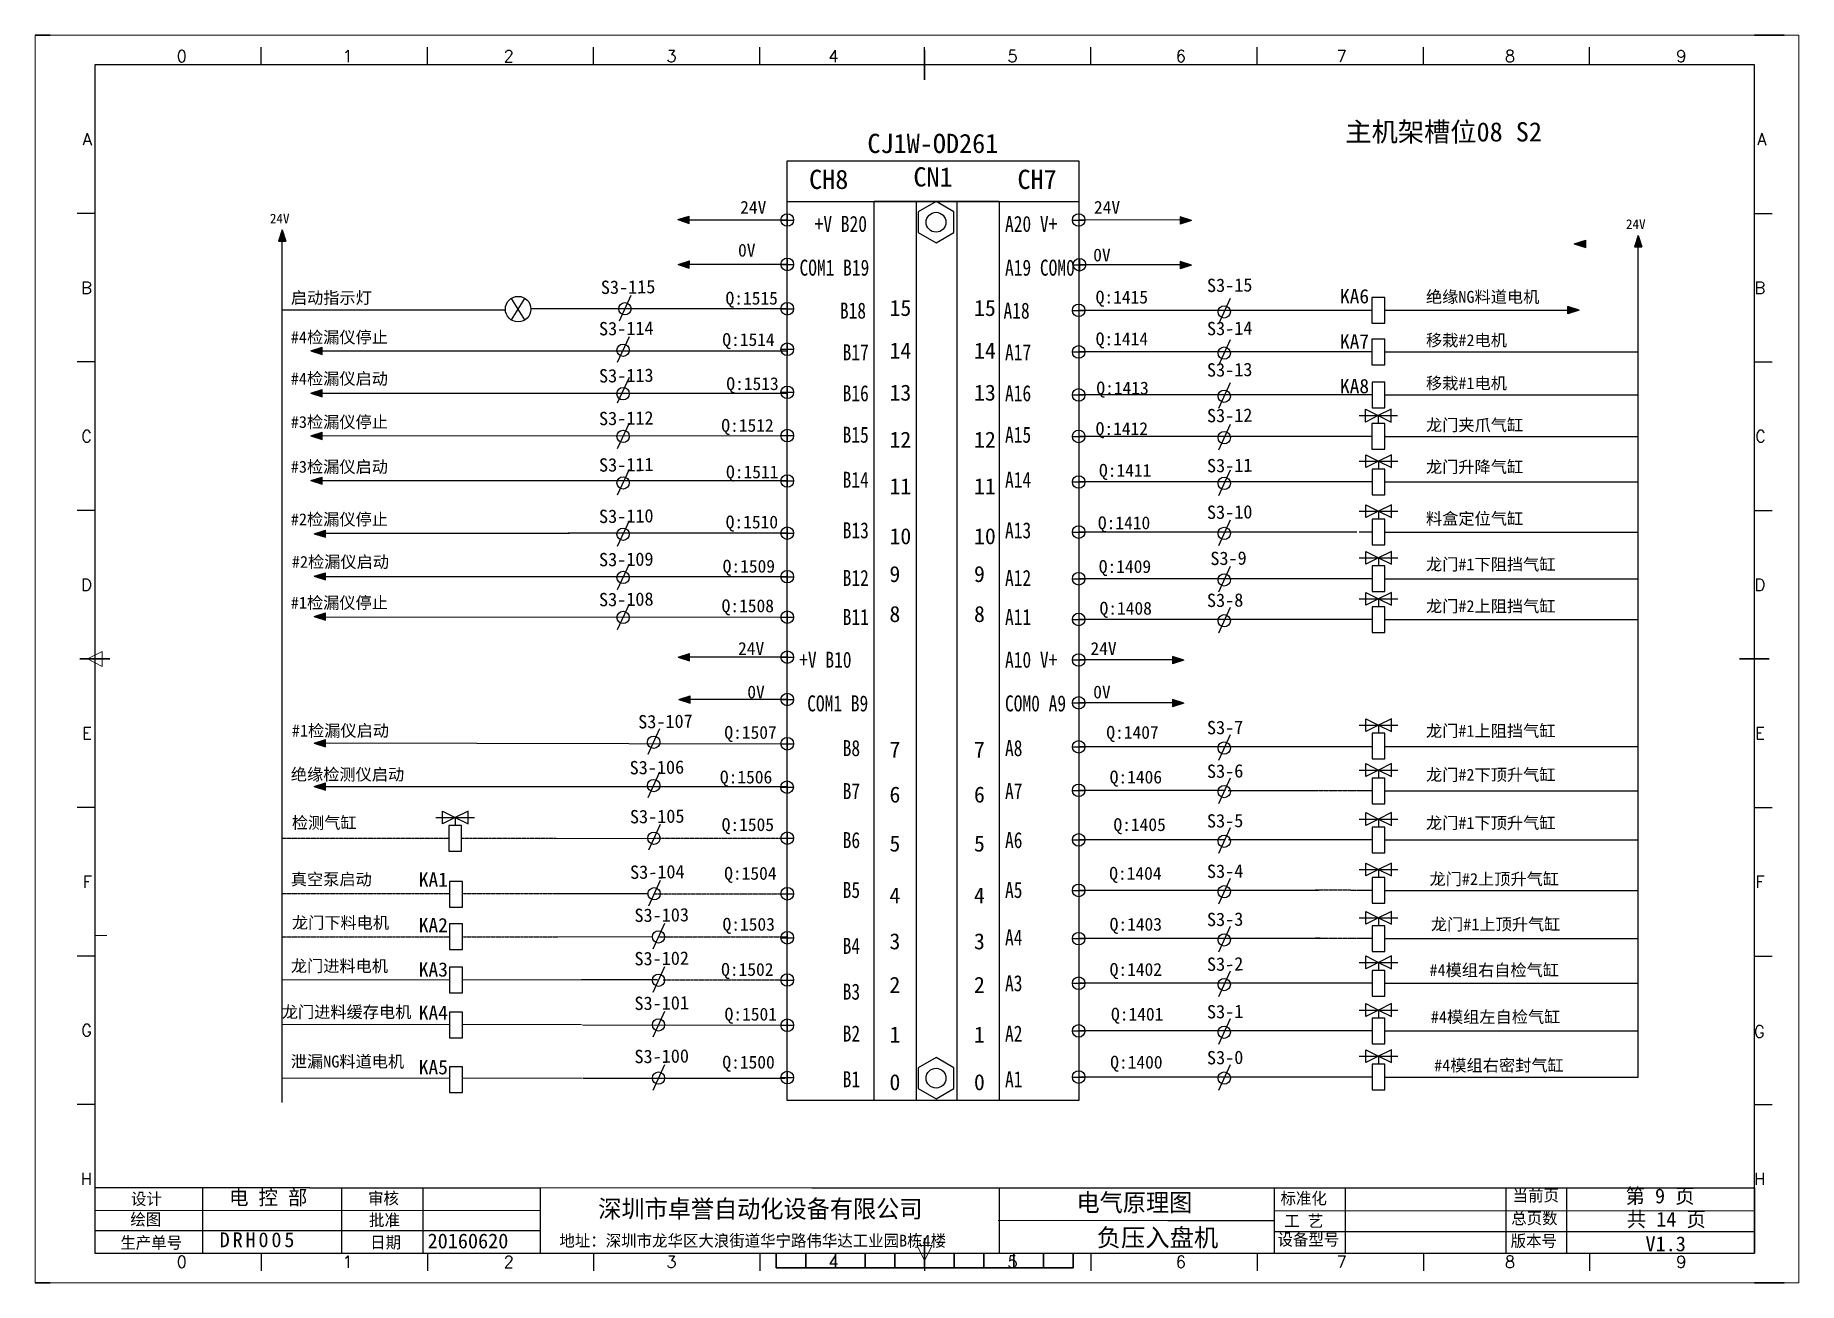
# Model space of a CAD drawing. Extents: x 2368 to 9674, y -1476 to 1321.
# Drawn here: x 8415 to 9009, y 901 to 1321 of the extents above; entities that cross this region are included whole.
import ezdxf
from ezdxf.enums import TextEntityAlignment as Align

# ---------------------------------------------------------------- set-up
doc = ezdxf.new("R2010")
doc.units = 0
doc.header["$MEASUREMENT"] = 0
doc.linetypes.add('ACANSTGL', pattern=[0.11811, 0.07874, -0.03937])
doc.layers.add('1', color=3, linetype='Continuous', lineweight=20)
doc.layers.add('AE_BOR', color=1, linetype='Continuous')
doc.layers.add('SYMS', color=7, linetype='Continuous')
doc.styles.add('HZ', font='', dxfattribs={"width": 0.8})
doc.styles.add('WD', font='romans.shx', dxfattribs={"bigfont": 'gbcbig.shx'})
doc.styles.add('样式 2', font='')
doc.styles.get('HZ').set_extended_font_data('SimSun')
doc.styles.get('样式 2').set_extended_font_data('NSimSun')

msp = doc.modelspace()

# ---------------------------------------------------------------- texts
for s, insert, char_height, width, attachment_point in [('{\\fFangSong|b0|i0|c134|p49;主机架槽位08 S2}', (8856.25092, 1292.22015), 6.48, 112.7203694, 1), ('{\\fFangSong|b0|i0|c134|p49;CJ1W-OD261}', (8695.27231, 1288.31971), 6.48, 34.6537309, 1), ('{\\fFangSong|b0|i0|c134|p49;CN1}', (8710.76041, 1277.05371), 6.48, 34.6537309, 1), ('{\\fFangSong|b0|i0|c134|p49;CH8}', (8675.62041, 1276.22371), 6.48, 34.6537309, 1), ('{\\fFangSong|b0|i0|c134|p49;CH7}', (8745.81047, 1276.22371), 6.48, 34.6537309, 1), ('{\\fSimSun|b0|i0|c134|p2;24V}', (8652.40322, 1265.72741), 4.32, 56.1737709, 1), ('{\\fSimSun|b0|i0|c134|p2;24V}', (8771.57091, 1265.72741), 4.32, 56.1737709, 1), ('24V', (8494.00007, 1261.41397), 3.24, 9.7955398, 1), ('24V', (8950.77731, 1259.52256), 3.24, 9.7955398, 1), ('{\\fSimSun|b0|i0|c134|p2;0V}', (8651.69541, 1251.28446), 4.32, 56.1737709, 1), ('{\\fSimSun|b0|i0|c134|p2;0V}', (8771.32964, 1249.67712), 4.32, 56.1737709, 1), ('{\\fSimSun|b0|i0|c134|p2;启动指示灯}', (8501.04865, 1235.1172), 4, 77.304203, 1), (' Q:1415', (8769.21387, 1235.49469), 4.32, 56.1737709, 1), ('{\\fSimSun|b0|i0|c134|p2;绝缘NG料道电机}', (8883.40633, 1235.41878), 4, 69.1070273, 1), ('Q:1515', (8647.4733, 1235.13192), 4.32, 56.1737709, 1), ('{\\fSimSun|b0|i0|c134|p2;15}', (8702.68471, 1232.38534), 5.4, 4.0230196, 1), ('{\\fSimSun|b0|i0|c134|p2;15}', (8731.16964, 1232.38534), 5.4, 4.0230196, 1), ('{\\fSimSun|b0|i0|c134|p2;#4检漏仪停止}', (8501.04865, 1221.81033), 4, 77.304203, 1), (' Q:1514', (8643.46277, 1221.19834), 4.32, 56.1737709, 1), ('{\\fSimSun|b0|i0|c134|p2;14}', (8702.68471, 1218.02755), 5.4, 4.0230196, 1), ('{\\fSimSun|b0|i0|c134|p2;14}', (8731.16964, 1218.02755), 5.4, 4.0230196, 1), (' Q:1414', (8769.22987, 1221.43494), 4.32, 56.1737709, 1), ('{\\fSimSun|b0|i0|c134|p2;移栽#2电机}', (8883.40633, 1220.82407), 4, 77.304203, 1), ('{\\fSimSun|b0|i0|c134|p2;#4检漏仪启动}', (8501.04865, 1207.8893), 4, 77.304203, 1), ('Q:1513', (8647.75159, 1206.35416), 4.32, 56.1737709, 1), ('{\\fSimSun|b0|i0|c134|p2;移栽#1电机}', (8883.40633, 1206.34731), 4, 69.1070273, 1), ('{\\fSimSun|b0|i0|c134|p2;13}', (8702.68471, 1203.87812), 5.4, 4.0230196, 1), ('{\\fSimSun|b0|i0|c134|p2;13}', (8731.16964, 1203.87812), 5.4, 4.0230196, 1), (' Q:1413', (8769.45294, 1204.8829), 4.32, 56.1737709, 1), ('{\\fSimSun|b0|i0|c134|p2;#3检漏仪停止}', (8501.04865, 1193.2907), 4, 77.304203, 1), (' Q:1512', (8643.12279, 1192.30312), 4.32, 56.1737709, 1), (' Q:1412', (8769.2079, 1191.21114), 4.32, 56.1737709, 1), ('{\\fSimSun|b0|i0|c134|p2;龙门夹爪气缸}', (8883.40633, 1192.25882), 4, 77.304203, 1), ('{\\fSimSun|b0|i0|c134|p2;12}', (8702.68471, 1188.04016), 5.4, 4.0230196, 1), ('{\\fSimSun|b0|i0|c134|p2;12}', (8731.16964, 1188.04016), 5.4, 4.0230196, 1), ('{\\fSimSun|b0|i0|c134|p2;#3检漏仪启动}', (8501.04865, 1178.2103), 4, 77.304203, 1), (' Q:1511', (8644.71169, 1176.63704), 4.32, 56.1737709, 1), (' Q:1411', (8770.33251, 1177.16851), 4.32, 56.1737709, 1), ('{\\fSimSun|b0|i0|c134|p2;龙门升降气缸}', (8883.40633, 1178.16635), 4, 69.1070273, 1), ('{\\fSimSun|b0|i0|c134|p2;11}', (8702.68471, 1172.3502), 5.4, 4.0230196, 1), ('{\\fSimSun|b0|i0|c134|p2;11}', (8731.16964, 1172.3502), 5.4, 4.0230196, 1), ('{\\fSimSun|b0|i0|c134|p2;#2检漏仪停止}', (8501.04865, 1160.5234), 4, 77.304203, 1), (' Q:1510', (8644.59504, 1159.77703), 4.32, 56.1737709, 1), (' Q:1410', (8769.95364, 1159.50544), 4.32, 56.1737709, 1), ('{\\fSimSun|b0|i0|c134|p2;料盒定位气缸}', (8883.40633, 1160.74739), 4, 69.1070273, 1), ('{\\fSimSun|b0|i0|c134|p2;10}', (8702.68471, 1155.53061), 5.4, 4.0230196, 1), ('{\\fSimSun|b0|i0|c134|p2;10}', (8731.16964, 1155.53061), 5.4, 4.0230196, 1), ('{\\fSimSun|b0|i0|c134|p2;#2检漏仪启动}', (8501.40593, 1146.18916), 4, 69.1070273, 1), (' Q:1509', (8643.57212, 1144.8829), 4.32, 56.1737709, 1), ('{\\fSimSun|b0|i0|c134|p2;9}', (8702.68471, 1142.80103), 5.4, 4.0230196, 1), ('{\\fSimSun|b0|i0|c134|p2;9}', (8731.16964, 1142.80103), 5.4, 4.0230196, 1), (' Q:1409', (8770.26417, 1144.78077), 4.32, 56.1737709, 1), ('{\\fSimSun|b0|i0|c134|p2;龙门#1下阻挡气缸}', (8883.40633, 1145.33715), 4, 69.1070273, 1), ('{\\fSimSun|b0|i0|c134|p2;#1检漏仪停止}', (8501.04865, 1132.43917), 4, 77.304203, 1), (' Q:1508', (8643.22165, 1131.55973), 4.32, 56.1737709, 1), ('{\\fSimSun|b0|i0|c134|p2;8}', (8702.68471, 1129.33136), 5.4, 4.0230196, 1), ('{\\fSimSun|b0|i0|c134|p2;8}', (8731.16964, 1129.33136), 5.4, 4.0230196, 1), (' Q:1408', (8770.51962, 1130.73723), 4.32, 56.1737709, 1), ('{\\fSimSun|b0|i0|c134|p2;龙门#2上阻挡气缸}', (8883.40633, 1131.27189), 4, 69.1070273, 1), ('{\\fSimSun|b0|i0|c134|p2;24V}', (8651.69541, 1117.17207), 4.32, 56.1737709, 1), ('{\\fSimSun|b0|i0|c134|p2;24V}', (8770.38792, 1117.17207), 4.32, 56.1737709, 1), ('{\\fSimSun|b0|i0|c134|p2;0V}', (8654.80776, 1102.54414), 4.32, 56.1737709, 1), ('{\\fSimSun|b0|i0|c134|p2;0V}', (8771.33023, 1102.54414), 4.32, 56.1737709, 1), ('{\\fSimSun|b0|i0|c134|p2;#1检漏仪启动}', (8501.40593, 1089.37537), 4, 69.1070273, 1), (' Q:1507', (8644.14494, 1088.94004), 4.32, 56.1737709, 1), (' Q:1407', (8772.80594, 1088.94004), 4.32, 56.1737709, 1), ('{\\fSimSun|b0|i0|c134|p2;龙门#1上阻挡气缸}', (8883.40633, 1089.28106), 4, 69.1070273, 1), ('{\\fSimSun|b0|i0|c134|p2;7}', (8702.68729, 1083.65497), 5.4, 4.0230196, 1), ('{\\fSimSun|b0|i0|c134|p2;7}', (8731.15517, 1083.65497), 5.4, 4.0230196, 1), ('{\\fSimSun|b0|i0|c134|p2;绝缘检测仪启动}', (8501.04865, 1074.62496), 4, 77.304203, 1), ('{\\fSimSun|b0|i0|c134|p2;龙门#2下顶升气缸}', (8883.40633, 1074.50216), 4, 69.1070273, 1), (' Q:1506', (8642.63728, 1073.90317), 4.32, 56.1737709, 1), (' Q:1406', (8773.93987, 1073.90317), 4.32, 56.1737709, 1), ('{\\fSimSun|b0|i0|c134|p2;6}', (8702.68729, 1068.5571), 5.4, 4.0230196, 1), ('{\\fSimSun|b0|i0|c134|p2;6}', (8731.15517, 1068.5571), 5.4, 4.0230196, 1), ('{\\fSimSun|b0|i0|c134|p2;检测气缸}', (8501.40593, 1058.36076), 4, 69.1070273, 1), (' Q:1505', (8643.23689, 1057.88486), 4.32, 56.1737709, 1), ('Q:1405', (8778.14412, 1057.88486), 4.32, 56.1737709, 1), ('{\\fSimSun|b0|i0|c134|p2;龙门#1下顶升气缸}', (8883.40633, 1058.2872), 4, 69.1070273, 1), ('{\\fSimSun|b0|i0|c134|p2;5}', (8702.68729, 1052.0583), 5.4, 4.0230196, 1), ('{\\fSimSun|b0|i0|c134|p2;5}', (8731.15517, 1052.0583), 5.4, 4.0230196, 1), ('{\\fSimSun|b0|i0|c134|p2;真空泵启动}', (8501.04865, 1039.32442), 4, 77.304203, 1), (' Q:1504', (8644.08707, 1041.48781), 4.32, 56.1737709, 1), (' Q:1404', (8773.77855, 1041.48781), 4.32, 56.1737709, 1), ('{\\fSimSun|b0|i0|c134|p2;龙门#2上顶升气缸}', (8884.59716, 1039.40262), 4, 65.8314748, 1), ('{\\fSimSun|b0|i0|c134|p2;4}', (8702.68729, 1034.59214), 5.4, 4.0230196, 1), ('{\\fSimSun|b0|i0|c134|p2;4}', (8731.15517, 1034.59214), 5.4, 4.0230196, 1), ('{\\fSimSun|b0|i0|c134|p2;龙门下料电机}', (8501.40593, 1024.69151), 4, 69.1070273, 1), (' Q:1503', (8643.52682, 1024.3324), 4.32, 56.1737709, 1), (' Q:1403', (8773.92458, 1024.3324), 4.32, 56.1737709, 1), ('{\\fSimSun|b0|i0|c134|p2;龙门#1上顶升气缸}', (8885.04901, 1024.14599), 4, 65.5577127, 1), ('{\\fSimSun|b0|i0|c134|p2;3}', (8702.68729, 1019.13471), 5.4, 4.0230196, 1), ('{\\fSimSun|b0|i0|c134|p2;3}', (8731.15517, 1019.13471), 5.4, 4.0230196, 1), ('{\\fSimSun|b0|i0|c134|p2;龙门进料电机}', (8501.04865, 1010.13019), 4, 77.304203, 1), (' Q:1502', (8643.05595, 1009.12935), 4.32, 56.1737709, 1), ('{\\fSimSun|b0|i0|c134|p2;2}', (8702.68729, 1004.48089), 5.4, 4.0230196, 1), ('{\\fSimSun|b0|i0|c134|p2;2}', (8731.15517, 1004.48089), 5.4, 4.0230196, 1), (' Q:1402', (8773.92458, 1009.12935), 4.32, 56.1737709, 1), ('{\\fSimSun|b0|i0|c134|p2;#4模组右自检气缸}', (8884.59716, 1008.75147), 4, 65.8279939, 1), ('{\\fSimSun|b0|i0|c134|p2;龙门进料缓存电机}', (8498.00428, 994.64489), 4, 69.1070273, 1), (' Q:1501', (8644.22523, 994.0676), 4.32, 56.1737709, 1), (' Q:1401', (8774.38757, 994.0676), 4.32, 56.1737709, 1), ('{\\fSimSun|b0|i0|c134|p2;#4模组左自检气缸}', (8885.04901, 992.97337), 4, 66.5805206, 1), ('{\\fSimSun|b0|i0|c134|p2;1}', (8702.68729, 987.75482), 5.4, 4.0230196, 1), ('{\\fSimSun|b0|i0|c134|p2;1}', (8731.15517, 987.75482), 5.4, 4.0230196, 1), ('{\\fSimSun|b0|i0|c134|p2;泄漏NG料道电机}', (8501.04865, 977.96621), 4, 77.304203, 1), (' Q:1500', (8643.4785, 977.90112), 4.32, 56.1737709, 1), (' Q:1400', (8774.11169, 977.90112), 4.32, 56.1737709, 1), ('{\\fSimSun|b0|i0|c134|p2;#4模组右密封气缸}', (8886.17859, 976.67566), 4, 56.1737709, 1), ('{\\fSimSun|b0|i0|c134|p2;0}', (8702.68729, 971.70373), 5.4, 4.0230196, 1), ('{\\fSimSun|b0|i0|c134|p2;0}', (8731.15517, 971.70373), 5.4, 4.0230196, 1), ('第 9 页', (8950.65343, 933.20998), 5, 38.1635092, 1), ('深圳市卓誉自动化设备有限公司', (8604.60651, 922.69305), 6, 134.4627712, 7), ('共 14 页', (8951.06321, 925.37331), 5, 40.4924398, 1), ('地址：深圳市龙华区大浪街道华宁路伟华达工业园B栋4楼', (8591.52287, 913.1738), 4, 144.4993675, 7), ('V1.3', (8957.35158, 917.0843), 5, 40.4924398, 1)]:
    msp.add_mtext(s, dxfattribs=dict(insert=insert, char_height=char_height, width=width, attachment_point=attachment_point))
at = {"lineweight": 0, "char_height": 4.8, "width": 8.1987172, "attachment_point": 1}
for s, insert in [('{\\fSimSun|b0|i0|c134|p2;KA6}', (8854.45066, 1236.03672)), ('{\\fSimSun|b0|i0|c134|p2;KA7}', (8854.45066, 1220.82541)), ('{\\fSimSun|b0|i0|c134|p2;KA8}', (8854.45066, 1205.77944)), ('{\\fSimSun|b0|i0|c134|p2;KA1}', (8544.1596, 1039.60613)), ('{\\fSimSun|b0|i0|c134|p2;KA2}', (8544.1596, 1024.29403)), ('{\\fSimSun|b0|i0|c134|p2;KA3}', (8544.1596, 1009.36473)), ('{\\fSimSun|b0|i0|c134|p2;KA4}', (8544.1596, 994.81823)), ('{\\fSimSun|b0|i0|c134|p2;KA5}', (8544.1596, 976.4437))]:
    msp.add_mtext(s, dxfattribs=dict(at, insert=insert))
at = {"color": 0, "ltscale": 2, "attachment_point": 1}
for s, insert, char_height, width in [('电 控 部', (8480.29084, 932.70016), 5, 34.8313606), ('当前页', (8912.61737, 932.88847), 4, 19.3450259), ('设计', (8447.19677, 931.72793), 4, 19.3450259), ('审核', (8527.06812, 931.90559), 4, 25.507459), ('电气原理图', (8765.68604, 931.48063), 6, 43.9128196), ('标准化', (8834.42344, 931.90308), 4, 23.3399102), ('{\\C256;绘图}', (8446.98979, 924.80022), 4, 19.3450259), ('批准', (8527.3999, 924.57907), 4, 25.507459), ('工 艺', (8835.67951, 924.28086), 4, 19.3450259), ('总页数', (8912.13785, 925.20673), 4, 19.3450259), ('生产单号', (8443.61776, 916.96887), 4, 25.1533682), ('日期', (8527.78382, 917.07383), 4, 25.507459), ('20160620', (8547.1133, 918.05874), 5, 25.507459), ('{\\fSimSun|b0|i0|c134|p2;负压入盘机}', (8772.50725, 919.66856), 6, 43.9128196), ('设备型号', (8833.41083, 918.02035), 4, 31.672048), ('版本号', (8911.93234, 917.56412), 4, 19.3450259)]:
    msp.add_mtext(s, dxfattribs=dict(at, insert=insert, char_height=char_height, width=width))
at = {"lineweight": 0, "insert": (8454.62072, 918.44708), "char_height": 5, "attachment_point": 1, "style": '样式 2'}
msp.add_mtext_dynamic_manual_height_columns('\\pi22.464;{\\T1.28;DRH005}', width=55.0317648, gutter_width=1, heights=[0], dxfattribs=at)
at = {"layer": '1', "color": 0, "char_height": 5.4, "attachment_point": 1, "style": 'HZ'}
for s, insert, width in [('+V B20', (8677.48939, 1260.68718), 25.6053706), ('A20 V+', (8741.61477, 1260.68718), 26.3635826), ('COM1 B19', (8672.39286, 1245.94987), 31.938251), ('A19 COM0', (8741.61477, 1245.94987), 25.0966071), (' B18', (8683.05888, 1231.49239), 25.2262961), (' A18', (8738.16438, 1231.49239), 36.0605601), ('B17', (8686.91152, 1217.44405), 5.8386613), ('A17', (8741.61477, 1217.44405), 5.8386613), ('B16', (8686.91152, 1203.67366), 5.8386613), ('A16', (8741.61477, 1203.67366), 5.8386613), ('B15', (8686.91152, 1189.6982), 5.8386613), ('A15', (8741.61477, 1189.6982), 5.8386613), ('B14', (8686.91152, 1174.53553), 5.8386613), ('A14', (8741.61477, 1174.53553), 5.8386613), ('B13', (8686.93685, 1157.51714), 5.8386613), ('A13', (8741.61477, 1157.51714), 5.8386613), ('B12', (8686.93685, 1141.48871), 5.8386613), ('A12', (8741.61477, 1141.48871), 5.8386613), ('B11', (8686.93685, 1128.31717), 5.8386613), ('A11', (8741.61477, 1128.31717), 5.8386613), ('+V B10', (8672.28814, 1113.94116), 26.5910109), ('A10 V+', (8741.61477, 1113.94116), 45.1053605), ('COM1 B9', (8674.98298, 1099.24162), 24.1271129), ('COM0 A9', (8741.61477, 1099.24162), 29.3958352), ('B8', (8686.93685, 1084.18903), 5.8386613), ('A8', (8741.61477, 1084.18903), 5.8386613), ('B7', (8686.93685, 1069.7018), 5.8386613), ('A7', (8741.61477, 1069.7018), 5.8386613), ('B6', (8686.93685, 1053.20835), 5.8386613), ('A6', (8741.61477, 1053.20835), 5.8386613), ('B5', (8686.93685, 1036.4341), 5.8386613), ('A5', (8741.61477, 1036.4341), 5.8386613), ('B4', (8686.93685, 1017.60497), 5.8386613), ('A4', (8741.61477, 1020.44999), 5.8386613), ('A3', (8741.61477, 1005.03352), 5.8386613), ('B3', (8686.93685, 1002.1885), 5.8386613), ('B2', (8686.93685, 988.08178), 5.8386613), ('A2', (8741.61477, 988.08178), 5.8386613), ('B1', (8686.93685, 972.70216), 5.8386613), ('A1', (8741.61477, 972.70216), 5.8386613)]:
    msp.add_mtext(s, dxfattribs=dict(at, insert=insert, width=width))
at = {"layer": 'SYMS', "lineweight": -3}
for s, p in [('S3-115', (8605.50753, 1234.36503)), ('S3-15', (8809.67082, 1235.01244)), ('S3-114', (8604.88753, 1220.42503)), ('S3-14', (8809.67082, 1220.47507)), ('S3-113', (8604.88753, 1204.55364)), ('S3-13', (8809.67082, 1206.53494)), ('S3-112', (8604.88753, 1190.18503)), ('S3-12', (8809.67082, 1191.15346)), ('S3-111', (8604.88753, 1174.53503)), ('S3-11', (8809.67082, 1174.31165)), ('S3-110', (8604.88753, 1157.23503)), ('S3-10', (8809.67082, 1158.6172)), ('S3-109', (8604.88753, 1142.67503)), ('S3-9', (8810.80974, 1143.08519)), ('S3-108', (8604.88753, 1129.21503)), ('S3-8', (8809.67082, 1128.96097)), ('S3-107', (8618.08372, 1088.09416)), ('S3-7', (8809.67082, 1086.10917)), ('S3-106', (8615.19889, 1072.62921)), ('S3-6', (8809.67082, 1071.42436)), ('S3-105', (8615.30345, 1056.12901)), ('S3-5', (8809.67082, 1054.70427)), ('S3-104', (8615.34924, 1037.43182)), ('S3-4', (8809.67082, 1037.73092)), ('S3-103', (8616.82396, 1022.91278)), ('S3-3', (8809.67082, 1021.5204)), ('S3-102', (8616.82396, 1008.31768)), ('S3-2', (8809.67082, 1006.45417)), ('S3-101', (8616.82396, 993.28031)), ('S3-1', (8809.67082, 990.43438)), ('S3-100', (8616.82396, 975.36815)), ('S3-0', (8809.67082, 974.98672))]:
    msp.add_text(s, height=4.5, rotation=0.79525133, dxfattribs=at).set_placement(p)

# ---------------------------------------------------------------- blocks, each defined once
blk = doc.blocks.new('gb_a2_a')
for p, q in [((584, 410), (25, 410)), ((25, 410), (25, 10)), ((584, 10), (584, 410)), ((25, 10), (584, 10))]:
    blk.add_line(p, q)
at = {"lineweight": 9, "ltscale": 0.1}
blk.add_line((25, 116.86), (29, 116.86), dxfattribs=at)
at = {"layer": 'AE_BOR', "lineweight": 30}
for p, q in [((10, 420), (4.93, 420)), ((594, 420), (584, 420)), ((4.93, 0), (10, 0)), ((594, 0), (584, 0))]:
    blk.add_line(p, q, dxfattribs=at)
at = {"layer": 'AE_BOR', "color": 1, "lineweight": 15}
for p, q in [((4.93, 420), (598.93, 420)), ((4.93, 0), (4.93, 420)), ((598.93, 420), (598.93, 0)), ((22.5, 210), (27.5, 212.5)), ((27.5, 207.5), (22.5, 210)), ((27.5, 212.5), (27.5, 207.5)), ((304.5, 7.5), (302, 12.5)), ((302, 12.5), (307, 12.5)), ((307, 12.5), (304.5, 7.5)), ((598.93, 0), (4.93, 0))]:
    blk.add_line(p, q, dxfattribs=at)
at = {"layer": 'AE_BOR'}
for p, q in [((81, 410), (81, 416)), ((137, 410), (137, 416)), ((193, 410), (193, 416)), ((249, 410), (249, 416)), ((304.5, 410), (304.5, 416)), ((360.5, 410), (360.5, 416)), ((416.5, 410), (416.5, 416)), ((472.5, 410), (472.5, 416)), ((528.5, 410), (528.5, 416)), ((25, 360), (19, 360)), ((584, 360), (590, 360)), ((25, 310), (19, 310)), ((584, 310), (590, 310)), ((25, 260), (19, 260)), ((584, 260), (590, 260)), ((25, 160), (19, 160)), ((584, 160), (590, 160)), ((25, 110), (19, 110)), ((584, 110), (590, 110)), ((25, 60), (19, 60)), ((584, 60), (590, 60)), ((81, 10), (81, 4)), ((137, 10), (137, 4)), ((193, 10), (193, 4)), ((249, 10), (249, 4)), ((304.5, 10), (304.5, 4)), ((360.5, 10), (360.5, 4)), ((416.5, 10), (416.5, 4)), ((472.5, 10), (472.5, 4)), ((528.5, 10), (528.5, 4))]:
    blk.add_line(p, q, dxfattribs=at)
at = {"layer": 'AE_BOR', "color": 2, "lineweight": 30}
for p, q in [((304.5, 405), (304.5, 415)), ((20, 210), (30, 210)), ((579, 210), (589, 210)), ((304.5, 10), (304.5, 15)), ((304.5, 15), (304.5, 5)), ((254.5, 5), (254.5, 10)), ((264.5, 5), (264.5, 10)), ((274.5, 5), (274.5, 10)), ((284.5, 5), (284.5, 10)), ((294.5, 5), (294.5, 10)), ((304.5, 10), (304.5, 5)), ((314.5, 5), (314.5, 10)), ((324.5, 5), (324.5, 10)), ((334.5, 5), (334.5, 10)), ((344.5, 5), (344.5, 10)), ((354.5, 5), (354.5, 10)), ((254.5, 5), (354.5, 5))]:
    blk.add_line(p, q, dxfattribs=at)
at = {"layer": 'AE_BOR', "style": 'WD'}
for s, p in [('0', (54.27, 411)), ('1', (110.12, 411)), ('2', (164.42, 411)), ('3', (219.22, 411)), ('4', (273.82, 411)), ('5', (334.12, 411)), ('6', (390.81, 411)), ('7', (445.01, 411)), ('8', (501.67, 411)), ('9', (559.4, 411)), ('0', (54.27, 5)), ('1', (110.12, 5)), ('2', (164.42, 5)), ('3', (219.22, 5)), ('4', (273.82, 5)), ('5', (334.12, 5)), ('6', (390.81, 5)), ('7', (445.01, 5)), ('8', (501.67, 5)), ('9', (559.4, 5))]:
    blk.add_text(s, height=4, dxfattribs=at).set_placement(p, align=Align.CENTER)
for s, p in [('A', (24, 385)), ('A', (588.05, 385)), ('B', (24, 335)), ('B', (587.67, 335)), ('C', (24, 285)), ('C', (587.86, 285)), ('D', (24, 235)), ('D', (587.67, 235)), ('E', (24, 185)), ('E', (587.48, 185)), ('F', (24, 135)), ('F', (587.48, 135)), ('F', (587.48, 135)), ('G', (24, 85)), ('G', (587.48, 84.56)), ('H', (24, 35)), ('H', (587.67, 35))]:
    blk.add_text(s, height=4, dxfattribs=at).set_placement(p, align=Align.MIDDLE_RIGHT)

# ---------------------------------------------------------------- hatches: boundary and pattern name
for points in [[(8631.44171, 1259.41536), (8635.27365, 1260.60313), (8635.25025, 1258.15459)], [(8804.46508, 1259.08493), (8800.64467, 1257.8606), (8800.64467, 1260.30926)], [(8498.1408, 1255.99722), (8499.36513, 1252.1768), (8496.91647, 1252.1768)], [(8954.91804, 1254.1058), (8956.14237, 1250.28539), (8953.69371, 1250.28539)], [(8933.38108, 1251.29739), (8937.20149, 1252.52172), (8937.20149, 1250.07307)], [(8631.47171, 1244.36536), (8635.30365, 1245.55313), (8635.28025, 1243.10459)], [(8804.46508, 1244.11493), (8800.64467, 1242.8906), (8800.64467, 1245.33926)], [(8935.04601, 1228.95441), (8931.22559, 1230.17874), (8931.22559, 1227.73009)], [(8507.84015, 1215.2631), (8511.66056, 1216.48743), (8511.66056, 1214.03878)], [(8507.84015, 1200.9801), (8511.66056, 1202.20443), (8511.66056, 1199.75578)], [(8507.84015, 1186.62817), (8511.66056, 1187.8525), (8511.66056, 1185.40384)], [(8507.84015, 1171.53519), (8511.66056, 1172.75952), (8511.66056, 1170.31086)], [(8508.86468, 1153.67556), (8512.68509, 1154.89988), (8512.68509, 1152.45123)], [(8508.86468, 1139.32145), (8512.68509, 1140.54578), (8512.68509, 1138.09712)], [(8508.86468, 1125.76842), (8512.68509, 1126.99275), (8512.68509, 1124.54409)], [(8631.47952, 1112.08009), (8635.29993, 1113.30441), (8635.29993, 1110.85576)], [(8801.82508, 1111.10493), (8798.00467, 1109.8806), (8798.00467, 1112.32926)], [(8631.70171, 1097.90536), (8635.53365, 1099.09313), (8635.51025, 1096.64459)], [(8801.82508, 1096.63493), (8798.00467, 1095.4106), (8798.00467, 1097.85926)], [(8508.86468, 1083.12358), (8512.68509, 1084.34791), (8512.68509, 1081.89925)], [(8508.86468, 1068.56908), (8512.68509, 1069.79341), (8512.68509, 1067.34475)]]:
    msp.add_hatch(color=256).paths.add_polyline_path(points)

# ---------------------------------------------------------------- linework, layer by layer
for p, q in [((8668.26104, 1265.51692), (8766.43018, 1265.51692)), ((8631.44171, 1259.41536), (8635.27365, 1260.60313)), ((8631.44171, 1259.41536), (8635.25025, 1258.15459)), ((8668.26104, 1259.29052), (8635.22096, 1259.29052)), ((8635.25025, 1258.15459), (8635.27365, 1260.60313)), ((8800.82697, 1259.31609), (8766.43018, 1259.29052)), ((8804.46508, 1259.08493), (8800.64467, 1260.30926)), ((8800.64467, 1260.30926), (8800.64467, 1257.8606)), ((8498.1408, 1255.99722), (8496.91647, 1252.1768)), ((8498.1408, 1235.40419), (8498.1408, 1255.99722)), ((8498.1408, 1255.99722), (8499.36513, 1252.1768)), ((8804.46508, 1259.08493), (8800.64467, 1257.8606)), ((8954.91804, 1254.1058), (8953.69371, 1250.28539)), ((8954.91804, 1233.51277), (8954.91804, 1254.1058)), ((8954.91804, 1254.1058), (8956.14237, 1250.28539)), ((8496.91647, 1252.1768), (8499.36513, 1252.1768)), ((8933.38108, 1251.29739), (8937.20149, 1252.52172)), ((8933.38108, 1251.29739), (8937.20149, 1250.07307)), ((8937.20149, 1250.07307), (8937.20149, 1252.52172)), ((8953.69371, 1250.28539), (8956.14237, 1250.28539)), ((8631.47171, 1244.36536), (8635.30365, 1245.55313)), ((8631.47171, 1244.36536), (8635.28025, 1243.10459)), ((8668.26104, 1244.3366), (8635.11697, 1244.3366)), ((8635.28025, 1243.10459), (8635.30365, 1245.55313)), ((8800.91697, 1244.18609), (8766.43018, 1244.23769)), ((8804.46508, 1244.11493), (8800.64467, 1245.33926)), ((8800.64467, 1245.33926), (8800.64467, 1242.8906)), ((8804.46508, 1244.11493), (8800.64467, 1242.8906)), ((8575.31473, 1232.91556), (8579.79763, 1225.63519)), ((8579.79763, 1232.91556), (8575.31473, 1225.63519)), ((8615.58933, 1233.86985), (8611.64209, 1225.22899)), ((8817.46168, 1232.85144), (8813.51444, 1224.21058)), ((8935.04601, 1228.95441), (8931.22559, 1230.17874)), ((8931.22559, 1227.73009), (8931.22559, 1230.17874)), ((8865.19061, 1228.87398), (8766.43018, 1228.87398)), ((8931.71549, 1228.87398), (8869.51061, 1228.87398)), ((8935.04601, 1228.95441), (8931.22559, 1227.73009)), ((8614.96933, 1219.92985), (8611.02209, 1211.28899)), ((8817.46168, 1218.97059), (8813.51444, 1210.32972)), ((8507.84015, 1215.2631), (8511.66056, 1216.48743)), ((8507.84015, 1215.2631), (8511.66056, 1214.03878)), ((8511.66056, 1214.03878), (8511.66056, 1216.48743)), ((8860.87061, 1214.88328), (8766.43018, 1214.88328)), ((8865.19061, 1214.88328), (8860.87061, 1214.88328)), ((8869.51061, 1214.88328), (8954.91804, 1214.88328)), ((8869.51061, 1214.88328), (8873.83061, 1214.88328)), ((8614.96933, 1206.30985), (8611.02209, 1197.66899)), ((8507.84015, 1200.9801), (8511.66056, 1202.20443)), ((8507.84015, 1200.9801), (8511.66056, 1199.75578)), ((8511.66056, 1199.75578), (8511.66056, 1202.20443)), ((8860.87061, 1200.40796), (8766.43018, 1200.40796)), ((8817.46168, 1204.43321), (8813.51444, 1195.79234)), ((8865.26359, 1200.40796), (8860.94359, 1200.40796)), ((8869.58359, 1200.40796), (8954.91804, 1200.40796)), ((8869.58359, 1200.40796), (8873.90359, 1200.40796)), ((8863.03061, 1195.59725), (8867.35061, 1193.43725)), ((8863.03061, 1191.27725), (8863.03061, 1195.59725)), ((8871.67061, 1195.59725), (8867.35061, 1193.43725)), ((8871.67061, 1191.27725), (8871.67061, 1195.59725)), ((8614.96933, 1190.92985), (8611.02209, 1182.28899)), ((8817.46168, 1190.49308), (8813.51444, 1181.85222)), ((8860.87061, 1193.43725), (8873.83061, 1193.43725)), ((8867.35061, 1193.43725), (8863.03061, 1191.27725)), ((8867.35061, 1193.43725), (8867.35061, 1191.81725)), ((8867.35061, 1193.43725), (8871.67061, 1191.27725)), ((8867.35061, 1191.81725), (8867.35061, 1190.73725)), ((8507.84015, 1186.62817), (8511.66056, 1187.8525)), ((8507.84015, 1186.62817), (8511.66056, 1185.40384)), ((8511.66056, 1185.40384), (8511.66056, 1187.8525)), ((8860.87061, 1186.41725), (8766.43018, 1186.41725)), ((8865.19061, 1186.41725), (8860.87061, 1186.41725)), ((8869.51061, 1186.41725), (8954.91804, 1186.41725)), ((8869.51061, 1186.41725), (8873.83061, 1186.41725)), ((8860.94359, 1178.11158), (8873.90359, 1178.11158)), ((8863.10359, 1180.27158), (8867.42359, 1178.11158)), ((8863.10359, 1175.95158), (8863.10359, 1180.27158)), ((8867.42359, 1178.11158), (8863.10359, 1175.95158)), ((8871.74359, 1180.27158), (8867.42359, 1178.11158)), ((8867.42359, 1178.11158), (8867.42359, 1176.49158)), ((8867.42359, 1178.11158), (8871.74359, 1175.95158)), ((8867.42359, 1176.49158), (8867.42359, 1175.41158)), ((8871.74359, 1175.95158), (8871.74359, 1180.27158)), ((8507.84015, 1171.53519), (8511.66056, 1172.75952)), ((8507.84015, 1171.53519), (8511.66056, 1170.31086)), ((8511.66056, 1170.31086), (8511.66056, 1172.75952)), ((8668.26104, 1171.50702), (8542.54697, 1171.50702)), ((8668.26104, 1171.50702), (8542.78697, 1171.50702)), ((8614.96933, 1175.27985), (8611.02209, 1166.63899)), ((8861.29785, 1171.09158), (8766.43018, 1171.09158)), ((8817.46168, 1175.1116), (8813.51444, 1166.47073)), ((8865.26359, 1171.09158), (8860.94359, 1171.09158)), ((8869.58359, 1171.09158), (8873.90359, 1171.09158)), ((8873.90359, 1171.09158), (8954.91804, 1171.09158)), ((8860.94359, 1161.25023), (8873.90359, 1161.25023)), ((8863.10359, 1163.41023), (8867.42359, 1161.25023)), ((8863.10359, 1159.09023), (8863.10359, 1163.41023)), ((8867.42359, 1161.25023), (8863.10359, 1159.09023)), ((8871.74359, 1163.41023), (8867.42359, 1161.25023)), ((8867.42359, 1161.25023), (8867.42359, 1159.63023)), ((8867.42359, 1161.25023), (8871.74359, 1159.09023)), ((8867.42359, 1159.63023), (8867.42359, 1158.55023)), ((8871.74359, 1159.09023), (8871.74359, 1163.41023)), ((8508.86468, 1153.67556), (8512.68509, 1154.89988)), ((8508.86468, 1153.67556), (8512.68509, 1152.45123)), ((8512.68509, 1152.45123), (8512.68509, 1154.89988)), ((8614.96933, 1157.97985), (8611.02209, 1149.33899)), ((8860.06719, 1154.23023), (8766.43018, 1154.23023)), ((8817.46168, 1158.2698), (8813.51444, 1149.62893)), ((8865.26359, 1154.23023), (8860.94359, 1154.23023)), ((8869.58359, 1154.23023), (8873.90359, 1154.23023)), ((8873.90359, 1154.23023), (8954.91804, 1154.23023)), ((8863.10359, 1147.69026), (8867.42359, 1145.53026)), ((8863.10359, 1143.37026), (8863.10359, 1147.69026)), ((8871.74359, 1147.69026), (8867.42359, 1145.53026)), ((8871.74359, 1143.37026), (8871.74359, 1147.69026)), ((8508.86468, 1139.32145), (8512.68509, 1140.54578)), ((8512.68509, 1138.09712), (8512.68509, 1140.54578)), ((8614.96933, 1143.41985), (8611.02209, 1134.77899)), ((8817.46168, 1142.57535), (8813.51444, 1133.93448)), ((8860.94359, 1145.53026), (8873.90359, 1145.53026)), ((8867.42359, 1145.53026), (8863.10359, 1143.37026)), ((8867.42359, 1145.53026), (8867.42359, 1143.91026)), ((8867.42359, 1145.53026), (8871.74359, 1143.37026)), ((8867.42359, 1143.91026), (8867.42359, 1142.83026)), ((8508.86468, 1139.32145), (8512.68509, 1138.09712)), ((8668.26104, 1139.20392), (8512.41195, 1139.20392)), ((8861.7807, 1138.51026), (8766.43018, 1138.51026)), ((8865.26359, 1138.51026), (8860.94359, 1138.51026)), ((8869.58359, 1138.51026), (8873.90359, 1138.51026)), ((8873.90359, 1138.51026), (8954.91804, 1138.51026)), ((8614.96933, 1129.95985), (8611.02209, 1121.31899)), ((8817.46168, 1128.84722), (8813.51444, 1120.20636)), ((8860.94359, 1131.74226), (8873.90359, 1131.74226)), ((8863.10359, 1133.90226), (8867.42359, 1131.74226)), ((8863.10359, 1129.58226), (8863.10359, 1133.90226)), ((8867.42359, 1131.74226), (8863.10359, 1129.58226)), ((8871.74359, 1133.90226), (8867.42359, 1131.74226)), ((8867.42359, 1131.74226), (8867.42359, 1130.12226)), ((8867.42359, 1131.74226), (8871.74359, 1129.58226)), ((8867.42359, 1130.12226), (8867.42359, 1129.04226)), ((8871.74359, 1129.58226), (8871.74359, 1133.90226)), ((8508.86468, 1125.76842), (8512.68509, 1126.99275)), ((8508.86468, 1125.76842), (8512.68509, 1124.54409)), ((8512.30427, 1125.72061), (8666.14099, 1125.58212)), ((8512.68509, 1124.54409), (8512.68509, 1126.99275)), ((8865.26359, 1124.79784), (8766.43018, 1124.79784)), ((8869.58359, 1124.79784), (8954.91804, 1124.79784)), ((8631.47952, 1112.08009), (8635.29993, 1113.30441)), ((8631.47952, 1112.08009), (8635.29993, 1110.85576)), ((8668.26104, 1112.09702), (8635.22096, 1112.09702)), ((8635.29993, 1110.85576), (8635.29993, 1113.30441)), ((8798.15697, 1111.15768), (8766.43018, 1111.15768)), ((8801.82508, 1111.10493), (8798.00467, 1112.32926)), ((8798.00467, 1112.32926), (8798.00467, 1109.8806)), ((8801.82508, 1111.10493), (8798.00467, 1109.8806)), ((8631.70171, 1097.90536), (8635.53365, 1099.09313)), ((8635.51025, 1096.64459), (8635.53365, 1099.09313)), ((8631.70171, 1097.90536), (8635.51025, 1096.64459)), ((8668.26104, 1097.84133), (8635.47697, 1097.84133)), ((8798.15697, 1096.71801), (8766.43018, 1096.71801)), ((8801.82508, 1096.63493), (8798.00467, 1097.85926)), ((8798.00467, 1097.85926), (8798.00467, 1095.4106)), ((8801.82508, 1096.63493), (8798.00467, 1095.4106)), ((8625.28069, 1087.93404), (8621.33345, 1079.29317)), ((8860.94359, 1089.20956), (8873.90359, 1089.20956)), ((8863.10359, 1091.36956), (8867.42359, 1089.20956)), ((8863.10359, 1087.04956), (8863.10359, 1091.36956)), ((8867.42359, 1089.20956), (8863.10359, 1087.04956)), ((8871.74359, 1091.36956), (8867.42359, 1089.20956)), ((8867.42359, 1089.20956), (8871.74359, 1087.04956)), ((8867.42359, 1089.20956), (8867.42359, 1087.58956)), ((8867.42359, 1087.58956), (8867.42359, 1086.50956)), ((8871.74359, 1087.04956), (8871.74359, 1091.36956)), ((8508.86468, 1083.12358), (8512.68509, 1084.34791)), ((8508.86468, 1083.12358), (8512.68509, 1081.89925)), ((8512.55124, 1083.23265), (8666.14099, 1082.95841)), ((8512.68509, 1081.89925), (8512.68509, 1084.34791)), ((8850.69045, 1081.90356), (8766.43018, 1081.90356)), ((8817.46168, 1085.99542), (8813.51444, 1077.35456)), ((8865.26359, 1081.90356), (8845.80501, 1081.90356)), ((8954.97304, 1081.90356), (8869.58359, 1081.90356)), ((8863.10359, 1076.26783), (8867.42359, 1074.10783)), ((8863.10359, 1071.94783), (8863.10359, 1076.26783)), ((8871.74359, 1076.26783), (8867.42359, 1074.10783)), ((8871.74359, 1071.94783), (8871.74359, 1076.26783)), ((8508.86468, 1068.56908), (8512.68509, 1069.79341)), ((8512.68509, 1067.34475), (8512.68509, 1069.79341)), ((8625.28069, 1073.37404), (8621.33345, 1064.73317)), ((8817.46168, 1071.31061), (8813.51444, 1062.66975)), ((8860.94359, 1074.10783), (8873.90359, 1074.10783)), ((8867.42359, 1074.10783), (8863.10359, 1071.94783)), ((8867.42359, 1074.10783), (8871.74359, 1071.94783)), ((8867.42359, 1074.10783), (8867.42359, 1072.48783)), ((8867.42359, 1072.48783), (8867.42359, 1071.40783)), ((8508.86468, 1068.56908), (8512.68509, 1067.34475)), ((8815.84073, 1067.26496), (8766.43018, 1067.26496)), ((8865.26359, 1067.08783), (8860.94359, 1067.08783)), ((8869.58359, 1067.08783), (8873.90359, 1067.08783)), ((8873.90359, 1067.08783), (8954.91804, 1067.08783)), ((8549.95012, 1058.1129), (8562.91012, 1058.1129)), ((8552.11012, 1060.2729), (8556.43012, 1058.1129)), ((8552.11012, 1055.9529), (8552.11012, 1060.2729)), ((8556.43012, 1058.1129), (8552.11012, 1055.9529)), ((8560.75012, 1060.2729), (8556.43012, 1058.1129)), ((8556.43012, 1058.1129), (8560.75012, 1055.9529)), ((8556.43012, 1058.1129), (8556.43012, 1056.4929)), ((8560.75012, 1055.9529), (8560.75012, 1060.2729)), ((8860.94359, 1057.60783), (8873.90359, 1057.60783)), ((8863.10359, 1059.76783), (8867.42359, 1057.60783)), ((8863.10359, 1055.44783), (8863.10359, 1059.76783)), ((8867.42359, 1057.60783), (8863.10359, 1055.44783)), ((8871.74359, 1059.76783), (8867.42359, 1057.60783)), ((8867.42359, 1057.60783), (8871.74359, 1055.44783)), ((8867.42359, 1057.60783), (8867.42359, 1055.98783)), ((8871.74359, 1055.44783), (8871.74359, 1059.76783)), ((8556.43012, 1056.4929), (8556.43012, 1055.4129)), ((8625.48832, 1055.77931), (8621.54109, 1047.13844)), ((8817.46168, 1054.59052), (8813.51444, 1045.94965)), ((8867.42359, 1055.98783), (8867.42359, 1054.90783)), ((8590.43102, 1051.12062), (8623.37512, 1051.00219)), ((8815.84073, 1050.58783), (8766.43018, 1050.58783)), ((8865.26359, 1050.58783), (8860.94359, 1050.58783)), ((8869.58359, 1050.58783), (8873.90359, 1050.58783)), ((8873.90359, 1050.58783), (8954.91804, 1050.58783)), ((8860.94359, 1040.59559), (8873.90359, 1040.59559)), ((8863.10359, 1042.75559), (8867.42359, 1040.59559)), ((8863.10359, 1038.43559), (8863.10359, 1042.75559)), ((8867.42359, 1040.59559), (8863.10359, 1038.43559)), ((8871.74359, 1042.75559), (8867.42359, 1040.59559)), ((8867.42359, 1040.59559), (8871.74359, 1038.43559)), ((8867.42359, 1040.59559), (8867.42359, 1038.97559)), ((8871.74359, 1038.43559), (8871.74359, 1042.75559)), ((8625.43104, 1036.93664), (8621.4838, 1028.29578)), ((8847.24739, 1033.57559), (8766.43018, 1033.57559)), ((8817.46168, 1037.61716), (8813.51444, 1028.9763)), ((8865.26359, 1033.57559), (8860.94359, 1033.57559)), ((8867.42359, 1038.97559), (8867.42359, 1037.89559)), ((8869.58359, 1033.57559), (8873.90359, 1033.57559)), ((8873.90359, 1033.57559), (8954.91804, 1033.57559)), ((8589.82335, 1032.57455), (8621.48697, 1032.57455)), ((8626.90576, 1022.4176), (8622.95852, 1013.77674)), ((8860.94359, 1024.34993), (8873.90359, 1024.34993)), ((8863.10359, 1026.50993), (8867.42359, 1024.34993)), ((8863.10359, 1022.18993), (8863.10359, 1026.50993)), ((8867.42359, 1024.34993), (8863.10359, 1022.18993)), ((8871.74359, 1026.50993), (8867.42359, 1024.34993)), ((8867.42359, 1024.34993), (8871.74359, 1022.18993)), ((8867.42359, 1024.34993), (8867.42359, 1022.72993)), ((8867.42359, 1022.72993), (8867.42359, 1021.64993)), ((8871.74359, 1022.18993), (8871.74359, 1026.50993)), ((8591.22484, 1017.9697), (8622.98697, 1018.05551)), ((8849.87241, 1017.32993), (8766.43018, 1017.32993)), ((8817.46168, 1021.40665), (8813.51444, 1012.76578)), ((8865.26359, 1017.32993), (8860.94359, 1017.32993)), ((8869.58359, 1017.32993), (8873.90359, 1017.32993)), ((8873.90359, 1017.32993), (8954.91804, 1017.32993)), ((8863.10359, 1011.49382), (8867.42359, 1009.33382)), ((8863.10359, 1007.17382), (8863.10359, 1011.49382)), ((8871.74359, 1011.49382), (8867.42359, 1009.33382)), ((8871.74359, 1007.17382), (8871.74359, 1011.49382)), ((8626.90576, 1007.8225), (8622.95852, 999.18163)), ((8817.46168, 1006.34042), (8813.51444, 997.69955)), ((8860.94359, 1009.33382), (8873.90359, 1009.33382)), ((8867.42359, 1009.33382), (8863.10359, 1007.17382)), ((8867.42359, 1009.33382), (8871.74359, 1007.17382)), ((8867.42359, 1009.33382), (8867.42359, 1007.71382)), ((8867.42359, 1007.71382), (8867.42359, 1006.63382)), ((8598.9458, 1003.59076), (8624.50697, 1003.59076)), ((8861.78416, 1002.31382), (8766.43018, 1002.31382)), ((8865.26359, 1002.31382), (8860.94359, 1002.31382)), ((8869.58359, 1002.31382), (8873.90359, 1002.31382)), ((8873.90359, 1002.31382), (8954.91804, 1002.31382)), ((8626.90576, 992.78513), (8622.95852, 984.14427)), ((8860.94359, 993.29871), (8873.90359, 993.29871)), ((8863.10359, 995.45871), (8867.42359, 993.29871)), ((8863.10359, 991.13871), (8863.10359, 995.45871)), ((8867.42359, 993.29871), (8863.10359, 991.13871)), ((8871.74359, 995.45871), (8867.42359, 993.29871)), ((8867.42359, 993.29871), (8871.74359, 991.13871)), ((8867.42359, 993.29871), (8867.42359, 991.67871)), ((8871.74359, 991.13871), (8871.74359, 995.45871)), ((8599.27714, 988.32044), (8666.14099, 988.18195)), ((8861.88304, 986.27871), (8766.43018, 986.27871)), ((8817.46168, 990.32063), (8813.51444, 981.67976)), ((8865.26359, 986.27871), (8860.94359, 986.27871)), ((8867.42359, 991.67871), (8867.42359, 990.59871)), ((8869.58359, 986.27871), (8873.90359, 986.27871)), ((8873.90359, 986.27871), (8954.91804, 986.27871)), ((8626.90576, 974.87297), (8622.95852, 966.2321)), ((8817.46168, 974.87297), (8813.51444, 966.2321)), ((8860.94359, 977.75609), (8873.90359, 977.75609)), ((8863.10359, 979.91609), (8867.42359, 977.75609)), ((8863.10359, 975.59609), (8863.10359, 979.91609)), ((8867.42359, 977.75609), (8863.10359, 975.59609)), ((8871.74359, 979.91609), (8867.42359, 977.75609)), ((8867.42359, 977.75609), (8871.74359, 975.59609)), ((8867.42359, 977.75609), (8867.42359, 976.13609)), ((8867.42359, 976.13609), (8867.42359, 975.05609)), ((8871.74359, 975.59609), (8871.74359, 979.91609)), ((8599.52463, 970.38011), (8667.53412, 970.38011)), ((8862.04196, 970.73609), (8766.43018, 970.73609)), ((8865.26359, 970.73609), (8860.94359, 970.73609)), ((8869.58359, 970.73609), (8873.90359, 970.73609)), ((8873.90359, 970.73609), (8954.91804, 970.73609)), ((8507.46704, 933.48401), (8435.03605, 933.48401)), ((8435.03605, 933.48401), (8435.03605, 911.48691)), ((8471.30953, 933.48401), (8471.30953, 911.48691)), ((8507.46704, 933.48401), (8585.07815, 933.48401)), ((8518.07153, 933.48401), (8518.07153, 911.48691)), ((8545.51768, 933.48401), (8545.51768, 911.48401)), ((8585.07815, 933.48401), (8585.07815, 911.48691)), ((8676.56921, 933.48401), (8796.46921, 933.48401)), ((8739.6346, 933.48401), (8739.6346, 911.48691)), ((8796.46921, 933.48401), (8934.04039, 933.48401)), ((8832.26376, 933.48401), (8832.26376, 911.48691)), ((8934.04039, 933.48401), (8994.03605, 933.48401)), ((8796.46921, 922.48401), (8832.23284, 922.48401)), ((8435.03605, 911.48691), (8994.03605, 911.48691))]:
    msp.add_line(p, q)
at = {"lineweight": -3}
for p, q in [((8666.14099, 1259.29052), (8670.38108, 1259.29052)), ((8668.26104, 1261.41056), (8668.26104, 1257.17047)), ((8764.31014, 1259.29052), (8768.55023, 1259.29052)), ((8766.43018, 1261.41056), (8766.43018, 1257.17047)), ((8666.14099, 1244.3366), (8670.38108, 1244.3366)), ((8668.26104, 1246.45665), (8668.26104, 1242.21656)), ((8764.59133, 1244.23769), (8768.83142, 1244.23769)), ((8766.71138, 1246.35774), (8766.71138, 1242.11765)), ((8498.1408, 962.20932), (8498.1408, 1235.40419)), ((8668.26104, 1231.53543), (8668.26104, 1227.29534)), ((8766.43018, 1230.99403), (8766.43018, 1226.75394)), ((8954.91804, 970.73609), (8954.91804, 1234.45211)), ((8666.14099, 1229.41539), (8670.38108, 1229.41539)), ((8764.31014, 1228.87398), (8768.55023, 1228.87398)), ((8668.26104, 1217.89013), (8668.26104, 1213.65004)), ((8666.14099, 1215.77008), (8670.38108, 1215.77008)), ((8764.31014, 1214.88328), (8768.55023, 1214.88328)), ((8766.43018, 1217.00332), (8766.43018, 1212.76323)), ((8666.14099, 1201.28365), (8670.38108, 1201.28365)), ((8668.26104, 1203.4037), (8668.26104, 1199.16361)), ((8764.31014, 1200.40796), (8768.55023, 1200.40796)), ((8766.43018, 1202.528), (8766.43018, 1198.28791)), ((8668.26104, 1188.8396), (8668.26104, 1184.59951)), ((8766.43018, 1188.5373), (8766.43018, 1184.29721)), ((8666.14099, 1186.71955), (8670.38108, 1186.71955)), ((8764.31014, 1186.41725), (8768.55023, 1186.41725)), ((8666.14099, 1171.42106), (8670.38108, 1171.42106)), ((8668.26104, 1173.54111), (8668.26104, 1169.30102)), ((8764.31014, 1171.09158), (8768.55023, 1171.09158)), ((8766.43018, 1173.21162), (8766.43018, 1168.97153)), ((8666.14099, 1153.86044), (8670.38108, 1153.86044)), ((8668.26104, 1155.98048), (8668.26104, 1151.74039)), ((8764.31014, 1154.23023), (8768.55023, 1154.23023)), ((8766.43018, 1156.35028), (8766.43018, 1152.11019)), ((8668.26104, 1141.32397), (8668.26104, 1137.08388)), ((8766.43018, 1140.63031), (8766.43018, 1136.39022)), ((8666.14099, 1139.20392), (8670.38108, 1139.20392)), ((8764.31014, 1138.51026), (8768.55023, 1138.51026)), ((8666.14099, 1125.58212), (8670.38108, 1125.58212)), ((8668.26104, 1127.70217), (8668.26104, 1123.46208)), ((8764.31014, 1124.79784), (8768.55023, 1124.79784)), ((8766.43018, 1126.91789), (8766.43018, 1122.6778)), ((8666.14099, 1112.09702), (8670.38108, 1112.09702)), ((8668.26104, 1114.21706), (8668.26104, 1109.97697)), ((8764.31014, 1111.15768), (8768.55023, 1111.15768)), ((8766.43018, 1113.27772), (8766.43018, 1109.03763)), ((8668.26104, 1099.96137), (8668.26104, 1095.72128)), ((8666.14099, 1097.84133), (8670.38108, 1097.84133)), ((8764.31014, 1096.71801), (8768.55023, 1096.71801)), ((8766.43018, 1098.83806), (8766.43018, 1094.59797)), ((8666.14099, 1082.95841), (8670.38108, 1082.95841)), ((8668.26104, 1085.07845), (8668.26104, 1080.83837)), ((8764.31014, 1081.90356), (8768.55023, 1081.90356)), ((8766.43018, 1084.02361), (8766.43018, 1079.78352)), ((8668.20309, 1070.45332), (8668.20309, 1066.21323)), ((8766.43018, 1069.385), (8766.43018, 1065.14491)), ((8666.08305, 1068.33328), (8670.32314, 1068.33328)), ((8764.31014, 1067.26496), (8768.55023, 1067.26496)), ((8668.26104, 1053.27336), (8668.26104, 1049.03327)), ((8766.43018, 1052.70788), (8766.43018, 1048.46779)), ((8666.14099, 1051.15332), (8670.38108, 1051.15332)), ((8764.31014, 1050.58783), (8768.55023, 1050.58783)), ((8668.26104, 1034.57617), (8668.26104, 1030.33608)), ((8764.31014, 1033.57559), (8768.55023, 1033.57559)), ((8766.43018, 1035.69564), (8766.43018, 1031.45555)), ((8666.14099, 1032.45613), (8670.38108, 1032.45613)), ((8666.14099, 1017.64665), (8670.38108, 1017.64665)), ((8668.26104, 1019.7667), (8668.26104, 1015.52661)), ((8764.31014, 1017.32993), (8768.55023, 1017.32993)), ((8766.43018, 1019.44998), (8766.43018, 1015.20989)), ((8668.26104, 1005.52564), (8668.26104, 1001.28555)), ((8766.43018, 1004.43387), (8766.43018, 1000.19378)), ((8666.14099, 1003.40559), (8670.38108, 1003.40559)), ((8764.31014, 1002.31382), (8768.55023, 1002.31382)), ((8666.14099, 988.18195), (8670.38108, 988.18195)), ((8668.26104, 990.302), (8668.26104, 986.06191)), ((8764.31014, 986.27871), (8768.55023, 986.27871)), ((8766.43018, 988.39876), (8766.43018, 984.15867)), ((8666.14099, 970.54648), (8670.38108, 970.54648)), ((8668.26104, 972.66652), (8668.26104, 968.42643)), ((8764.31014, 970.73609), (8768.55023, 970.73609)), ((8766.43018, 972.85614), (8766.43018, 968.61605))]:
    msp.add_line(p, q, dxfattribs=at)
at = {"lineweight": -3, "ltscale": 0.5}
for p, q in [((8573.43006, 1228.88609), (8498.18697, 1228.88609)), ((8581.82697, 1229.48609), (8667.78697, 1229.48609)), ((8575.01979, 1215.18609), (8508.08046, 1215.18609)), ((8572.9922, 1215.28609), (8668.08697, 1215.28609)), ((8507.84662, 1200.97803), (8668.26104, 1200.97803)), ((8666.18697, 1201.38121), (8666.38697, 1201.38121)), ((8564.93657, 1171.41938), (8508.20152, 1171.41938)), ((8590.1344, 1171.50494), (8569.31067, 1171.50494)), ((8668.0329, 1171.50494), (8594.4544, 1171.50494)), ((8594.84918, 1153.75938), (8511.42592, 1153.75938)), ((8668.0329, 1153.84494), (8594.4544, 1153.84494)), ((8668.14697, 1068.47609), (8512.35697, 1068.47609)), ((8816.74697, 1067.25609), (8845.9018, 1067.25609)), ((8816.88697, 1050.75609), (8862.53915, 1050.75609))]:
    msp.add_line(p, q, dxfattribs=at)
at = {"lineweight": 0}
for p, q in [((8507.93046, 1186.65711), (8668.23097, 1186.65711)), ((8554.53684, 1003.49245), (8498.1408, 1003.49245)), ((8599.45822, 1003.49245), (8558.85684, 1003.49245)), ((8554.53684, 988.37078), (8498.1408, 988.37078)), ((8599.00929, 988.37078), (8558.85684, 988.37078)), ((8554.53684, 970.31722), (8498.1408, 970.31722)), ((8599.34397, 970.31722), (8558.85684, 970.31722))]:
    msp.add_line(p, q, dxfattribs=at)
at = {"linetype": 'ACANSTGL'}
for p, q in [((8860.94359, 1067.08783), (8845.71697, 1067.08783)), ((8498.1408, 1051.12062), (8554.27012, 1051.12062)), ((8558.59012, 1051.12062), (8590.43102, 1051.12062)), ((8623.37512, 1051.15332), (8668.26104, 1051.15332)), ((8860.94359, 1033.57559), (8846.24697, 1033.69609)), ((8498.1408, 1032.57455), (8554.53684, 1032.57455)), ((8558.85684, 1032.57455), (8589.82335, 1032.57455)), ((8623.42092, 1032.45613), (8668.26104, 1032.45613)), ((8498.1408, 1017.9697), (8554.53684, 1017.9697)), ((8558.85684, 1017.9697), (8591.22484, 1017.9697)), ((8624.89564, 1017.93709), (8668.26104, 1017.9697)), ((8860.94359, 1017.32993), (8846.24697, 1017.45043)), ((8626.4316, 1003.47234), (8668.26104, 1003.40559))]:
    msp.add_line(p, q, dxfattribs=at)
at = {"lineweight": 9, "ltscale": 0.1}
for p, q in [((8585.07815, 933.48401), (8676.56921, 933.48401)), ((8739.26642, 922.48401), (8796.46921, 922.48401))]:
    msp.add_line(p, q, dxfattribs=at)
at = {"color": 0, "ltscale": 2}
for p, q in [((8856.15159, 933.48401), (8856.15159, 911.48691)), ((8930.73378, 933.48401), (8930.73378, 911.48691)), ((8435.03605, 925.80025), (8585.07815, 925.86025)), ((8832.34552, 925.72895), (8994.03605, 925.79186)), ((8435.03605, 919.10247), (8585.07815, 919.10247)), ((8832.23284, 918.76355), (8994.03605, 918.76355))]:
    msp.add_line(p, q, dxfattribs=at)
at = {"color": 0}
for p, q in [((8910.31918, 933.48401), (8910.31918, 911.48691)), ((8994.03605, 933.48401), (8994.03605, 911.48691))]:
    msp.add_line(p, q, dxfattribs=at)
for points in [[(8668.26104, 1279.17408), (8766.43018, 1279.17408), (8766.43018, 962.8331), (8668.26104, 962.8331)], [(8697.56379, 1265.59188), (8739.69359, 1265.59188), (8739.69359, 962.8331), (8697.56379, 962.8331)], [(8711.74499, 1265.51692), (8725.36228, 1265.51692), (8725.36228, 962.8331), (8711.74499, 962.8331)], [(8718.38827, 1265.51692), (8712.34624, 1262.02855), (8712.34624, 1255.05181), (8718.38827, 1251.56345), (8724.4303, 1255.05181), (8724.4303, 1262.02855)], [(8865.19061, 1224.59583), (8869.51061, 1224.59583), (8869.51061, 1233.23583), (8865.19061, 1233.23583)], [(8865.19061, 1210.56328), (8869.51061, 1210.56328), (8869.51061, 1219.20328), (8865.19061, 1219.20328)], [(8865.26359, 1196.08796), (8869.58359, 1196.08796), (8869.58359, 1204.72796), (8865.26359, 1204.72796)], [(8865.19061, 1182.09725), (8869.51061, 1182.09725), (8869.51061, 1190.73725), (8865.19061, 1190.73725)], [(8865.26359, 1166.77158), (8869.58359, 1166.77158), (8869.58359, 1175.41158), (8865.26359, 1175.41158)], [(8865.26359, 1149.91023), (8869.58359, 1149.91023), (8869.58359, 1158.55023), (8865.26359, 1158.55023)], [(8865.26359, 1134.19026), (8869.58359, 1134.19026), (8869.58359, 1142.83026), (8865.26359, 1142.83026)], [(8865.26359, 1120.40226), (8869.58359, 1120.40226), (8869.58359, 1129.04226), (8865.26359, 1129.04226)], [(8865.26359, 1077.86956), (8869.58359, 1077.86956), (8869.58359, 1086.50956), (8865.26359, 1086.50956)], [(8865.26359, 1062.76783), (8869.58359, 1062.76783), (8869.58359, 1071.40783), (8865.26359, 1071.40783)], [(8554.27012, 1046.7729), (8558.59012, 1046.7729), (8558.59012, 1055.4129), (8554.27012, 1055.4129)], [(8865.26359, 1046.26783), (8869.58359, 1046.26783), (8869.58359, 1054.90783), (8865.26359, 1054.90783)], [(8554.53684, 1027.88711), (8558.85684, 1027.88711), (8558.85684, 1036.52711), (8554.53684, 1036.52711)], [(8865.26359, 1029.25559), (8869.58359, 1029.25559), (8869.58359, 1037.89559), (8865.26359, 1037.89559)], [(8554.53684, 1013.64131), (8558.85684, 1013.64131), (8558.85684, 1022.28131), (8554.53684, 1022.28131)], [(8865.26359, 1013.00993), (8869.58359, 1013.00993), (8869.58359, 1021.64993), (8865.26359, 1021.64993)], [(8554.53684, 999.0398), (8558.85684, 999.0398), (8558.85684, 1007.6798), (8554.53684, 1007.6798)], [(8865.26359, 997.99382), (8869.58359, 997.99382), (8869.58359, 1006.63382), (8865.26359, 1006.63382)], [(8554.53684, 983.90691), (8558.85684, 983.90691), (8558.85684, 992.54691), (8554.53684, 992.54691)], [(8865.26359, 981.95871), (8869.58359, 981.95871), (8869.58359, 990.59871), (8865.26359, 990.59871)], [(8554.53684, 965.53416), (8558.85684, 965.53416), (8558.85684, 974.17416), (8554.53684, 974.17416)], [(8718.38827, 977.33795), (8712.34624, 973.84958), (8712.34624, 966.87285), (8718.38827, 963.38448), (8724.4303, 966.87285), (8724.4303, 973.84958)], [(8865.26359, 966.41609), (8869.58359, 966.41609), (8869.58359, 975.05609), (8865.26359, 975.05609)]]:
    msp.add_lwpolyline(points, close=True)
at = {"lineweight": -3}
for centre in [(8668.26104, 1259.29052), (8766.43018, 1259.29052), (8668.26104, 1244.3366), (8766.71138, 1244.23769), (8668.26104, 1229.41539), (8766.43018, 1228.87398), (8668.26104, 1215.77008), (8766.43018, 1214.88328), (8668.26104, 1201.28365), (8766.43018, 1200.40796), (8668.26104, 1186.71955), (8766.43018, 1186.41725), (8668.26104, 1171.42106), (8766.43018, 1171.09158), (8668.26104, 1153.86044), (8766.43018, 1154.23023), (8668.26104, 1139.20392), (8766.43018, 1138.51026), (8668.26104, 1125.58212), (8766.43018, 1124.79784), (8668.26104, 1112.09702), (8766.43018, 1111.15768), (8668.26104, 1097.84133), (8766.43018, 1096.71801), (8668.26104, 1082.95841), (8766.43018, 1081.90356), (8668.20309, 1068.33328), (8766.43018, 1067.26496), (8668.26104, 1051.15332), (8766.43018, 1050.58783), (8668.26104, 1032.45613), (8766.43018, 1033.57559), (8668.26104, 1017.64665), (8766.43018, 1017.32993), (8668.26104, 1003.40559), (8766.43018, 1002.31382), (8668.26104, 988.18195), (8766.43018, 986.27871), (8668.26104, 970.54648), (8766.43018, 970.73609)]:
    msp.add_circle(centre, 2.12004, dxfattribs=at)
for centre, radius in [((8718.38827, 1258.54018), 3.34348), ((8577.61383, 1229.28609), 4.29576), ((8718.38827, 970.36121), 3.34348)]:
    msp.add_circle(centre, radius)
at = {"color": 6}
for centre in [(8613.5792, 1229.38934), (8815.45155, 1228.37093), (8612.9592, 1215.44934), (8815.45155, 1214.49007), (8612.9592, 1200.81795), (8815.45155, 1199.95269), (8612.9592, 1186.44934), (8815.45155, 1186.01257), (8612.9592, 1170.79934), (8815.45155, 1170.63108), (8612.9592, 1153.49934), (8815.45155, 1153.78928), (8612.9592, 1138.93934), (8815.45155, 1138.09483), (8612.9592, 1125.47934), (8815.45155, 1124.36671), (8623.27057, 1083.45352), (8815.45155, 1081.51491), (8623.27057, 1068.89352), (8815.45155, 1066.8301), (8623.37512, 1051.15332), (8815.45155, 1050.11), (8623.42092, 1032.45613), (8815.45155, 1033.13665), (8624.89564, 1017.93709), (8815.45155, 1016.92614), (8624.89564, 1003.34198), (8815.45155, 1001.8599), (8624.89564, 988.30462), (8815.45155, 985.84011), (8624.89564, 970.39246), (8815.45155, 970.39246)]:
    msp.add_circle(centre, 2.07563, dxfattribs=at)

# ---------------------------------------------------------------- block references
msp.add_blockref('gb_a2_a', (8410.03605, 901.48691))

msp.set_redraw_order([(e.dxf.handle, doc.entitydb.next_handle()) for e in msp.query("TEXT MTEXT ATTDEF DIMENSION ARC_DIMENSION")])  # texts and dimensions are drawn at this point

doc.saveas('drawing.dxf')
